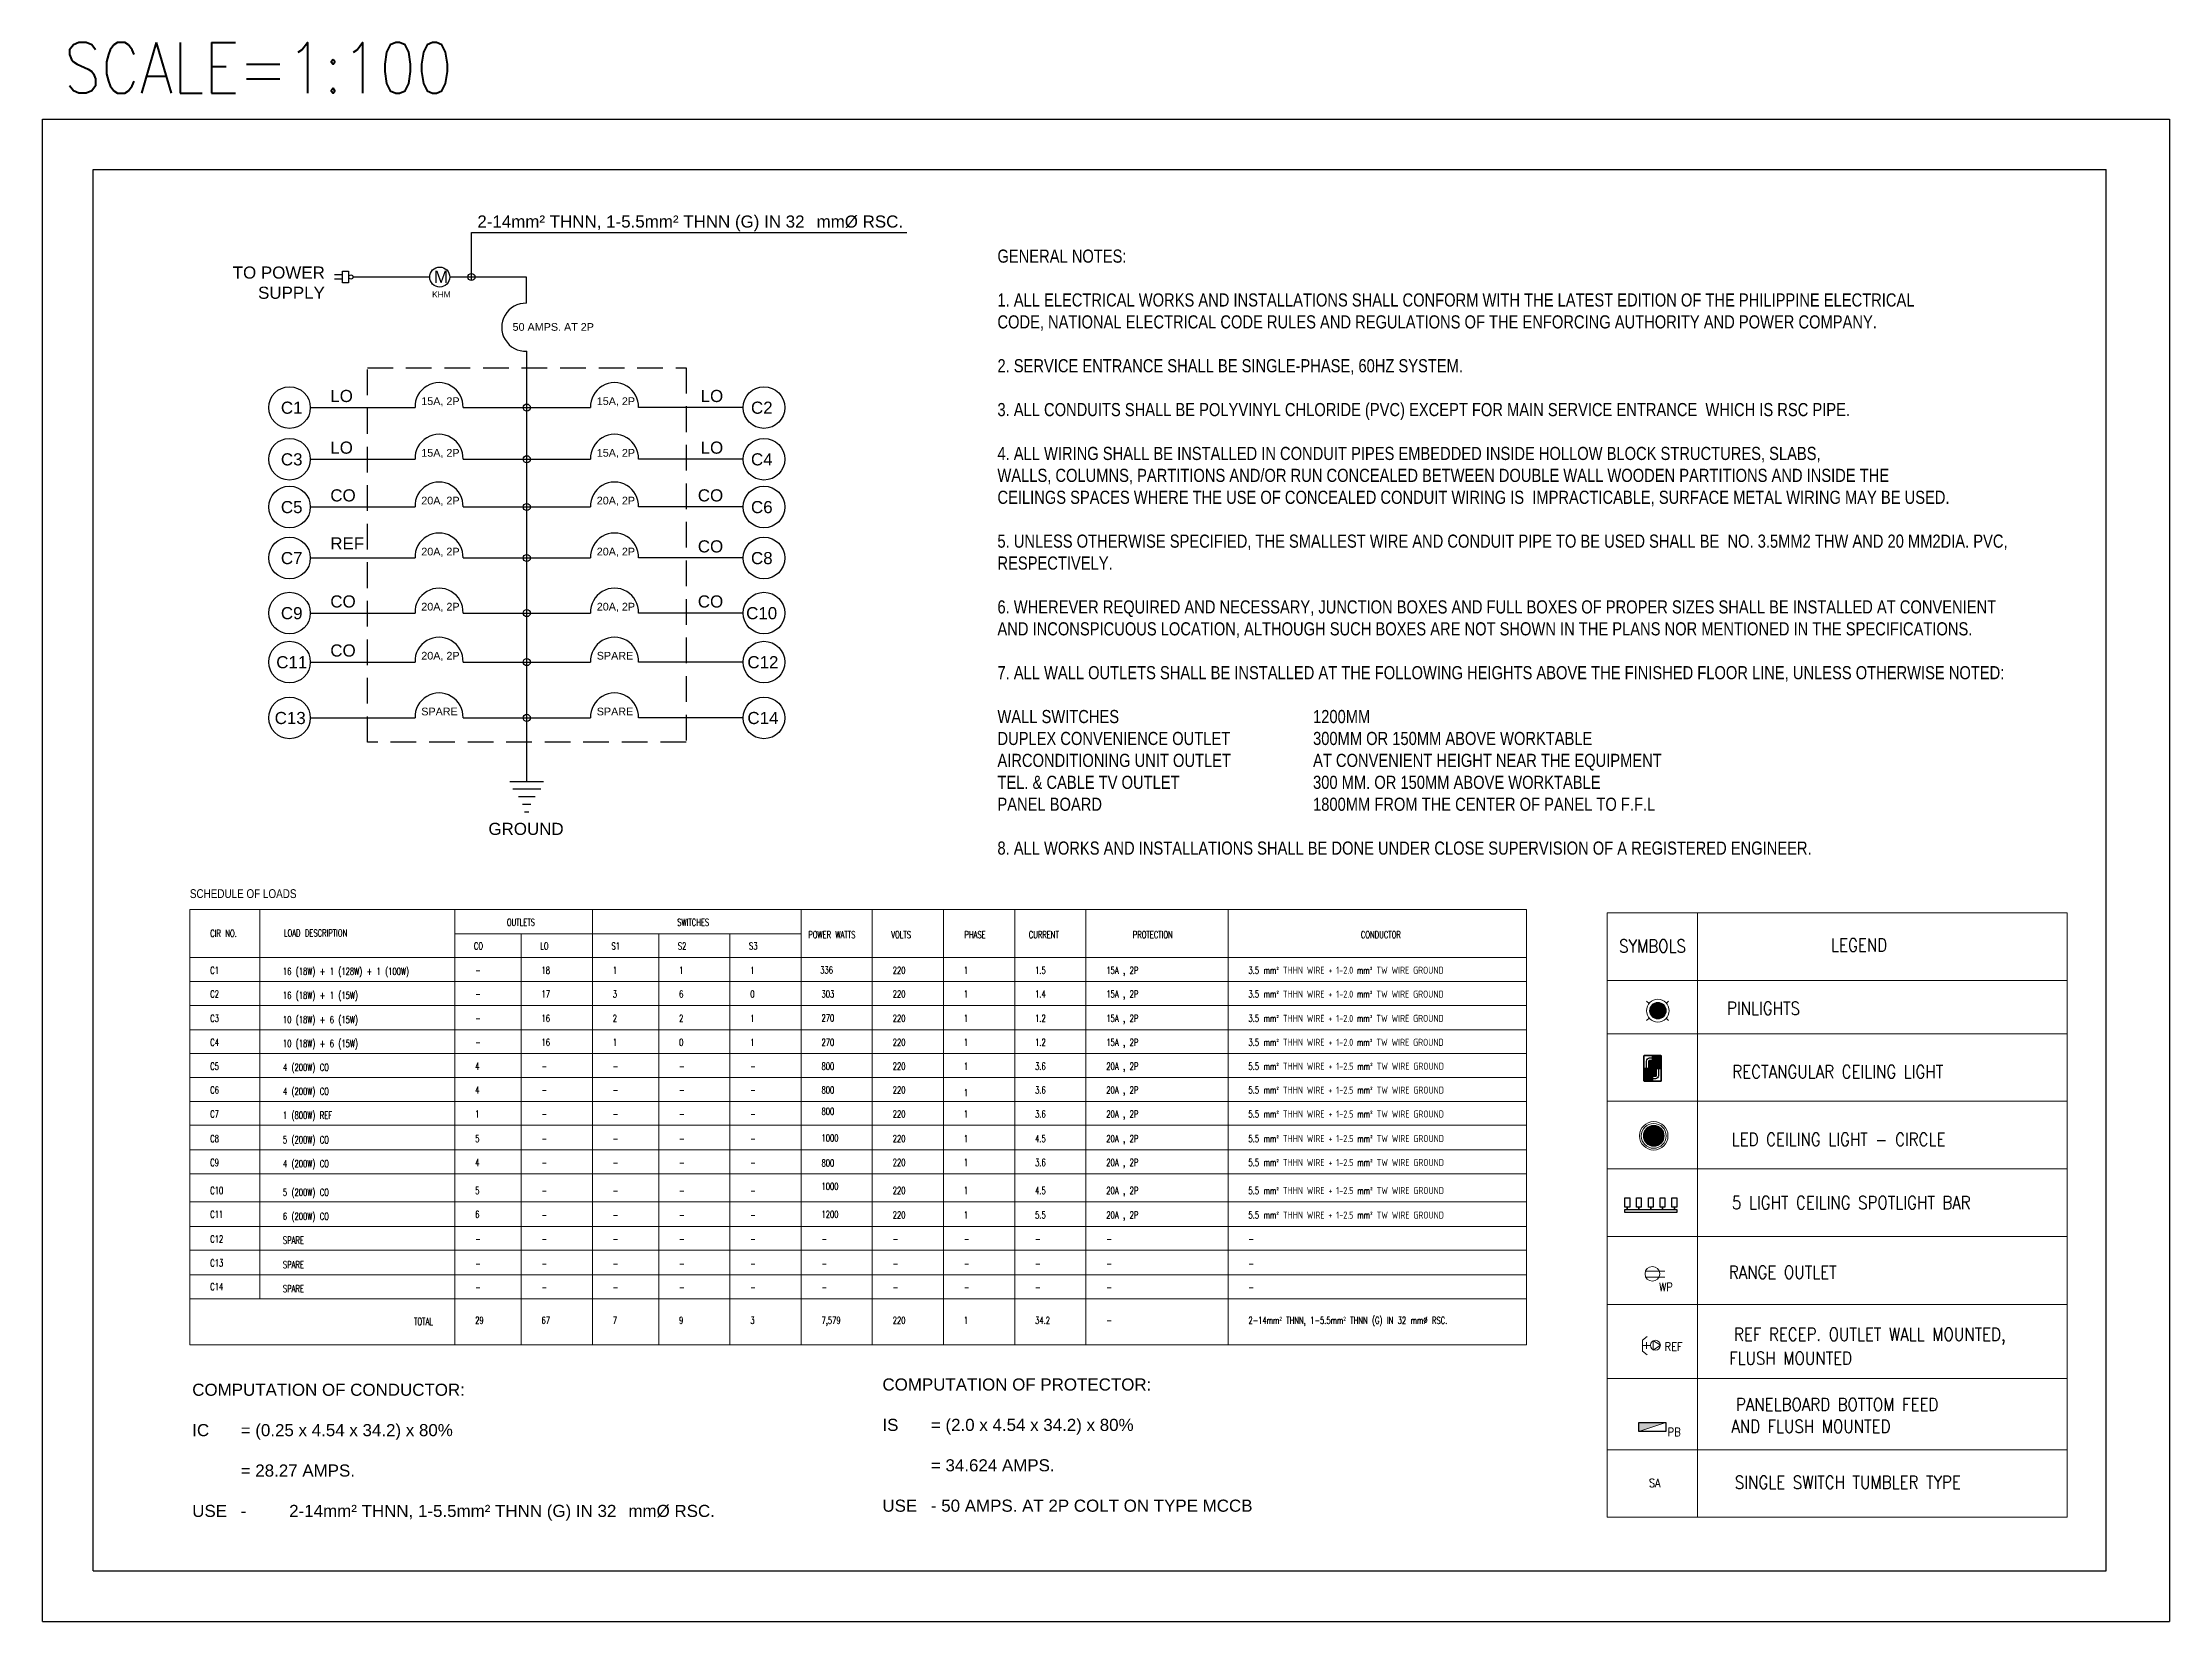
# Model space of a CAD drawing. Header units: millimetres. Extents: x -248340 to 456025, y 261499 to 1049645.
# Drawn here: x 155715 to 239815, y 435004 to 497430 of the extents above; entities that cross this region are included whole.
import ezdxf
from ezdxf.enums import TextEntityAlignment as Align

# ---------------------------------------------------------------- set-up
doc = ezdxf.new("R2010")
doc.units = ezdxf.units.MM
doc.header["$LTSCALE"] = 8
doc.header["$MEASUREMENT"] = 0
doc.linetypes.add('DASHED', pattern=[19.05, 12.7, -6.35])
doc.layers.get('0').update_dxf_attribs({"linetype": 'CONTINUOUS'})
doc.layers.add('A-ANNO-DIMS', color=211, linetype='CONTINUOUS', lineweight=9)
doc.layers.add('pt. 1', color=251, linetype='CONTINUOUS', lineweight=9)
doc.layers.add('mv', color=30, linetype='CONTINUOUS', plot=False)
doc.layers.add('TEXT', color=2, linetype='CONTINUOUS')
doc.styles.add('ARIAL', font='arial.ttf')
doc.styles.add('ROMANS', font='ROMANS', dxfattribs={"width": 0.8, "bigfont": 'BIGFONT'})
doc.styles.get("Standard").update_dxf_attribs({"font": 'txt.shx', "width": 0.7, "bigfont": 'extfont.shx'})

msp = doc.modelspace()

# ---------------------------------------------------------------- texts
at = {"color": 3, "linetype": 'DASHED', "ltscale": 1.25, "style": 'ARIAL'}
for s, insert, char_height, width, attachment_point in [('2-14mm² THNN, 1-5.5mm² THNN (G) IN 32 ^Imm%%C RSC.', (172906.751, 490593.279), 479.05399, 18228.36222, 1), ('TO POWER\\PSUPPLY', (166876.997, 488575.866), 479.054, 6780.73378, 3), ('M', (171192.936, 488407.519), 479.054, 6780.73378, 1), ('KHM', (171119.762, 487590.531), 234.9409, 3325.45311, 1), ('50 AMPS. AT 2P', (174301.32, 486338.273), 304.57832, 4311.13095, 1), ('LO', (167093.256, 483696.043), 479.054, 6780.73378, 1), ('LO', (182628.339, 483696.043), 479.054, 6780.73378, 3), ('C1', (165139.095, 483233.069), 479.054, 6780.73378, 1), ('15A, 2P', (170690.589, 483403.088), 304.5783, 4311.13095, 1), ('15A, 2P', (177629.203, 483403.088), 304.5783, 4311.13095, 1), ('C2', (184582.5, 483233.069), 479.054, 6780.73378, 3), ('C3', (165139.095, 481190.567), 479.054, 6780.73378, 1), ('LO', (167093.256, 481653.541), 479.054, 6780.73378, 1), ('15A, 2P', (170690.589, 481360.586), 304.5783, 4311.13095, 1), ('15A, 2P', (177629.203, 481360.586), 304.5783, 4311.13095, 1), ('LO', (182628.339, 481653.541), 479.054, 6780.73378, 3), ('C4', (184582.5, 481190.567), 479.054, 6780.73378, 3), ('CO', (167093.256, 479766.166), 479.054, 6780.73378, 1), ('20A, 2P', (170690.589, 479473.211), 304.5783, 4311.13095, 1), ('20A, 2P', (177629.203, 479473.211), 304.5783, 4311.13095, 1), ('CO', (182628.339, 479766.166), 479.054, 6780.73378, 3), ('C5', (165139.095, 479303.192), 479.054, 6780.73378, 1), ('C6', (184582.5, 479303.192), 479.054, 6780.73378, 3), ('REF', (167093.256, 477867.868), 479.054, 6780.73378, 1), ('CO', (182628.339, 477749.52), 479.054, 6780.73378, 3), ('C7', (165139.095, 477286.546), 479.054, 6780.73378, 1), ('20A, 2P', (170690.589, 477456.565), 304.5783, 4311.13095, 1), ('20A, 2P', (177629.203, 477456.565), 304.5783, 4311.13095, 1), ('C8', (184582.5, 477286.546), 479.054, 6780.73378, 3), ('CO', (167093.256, 475571.787), 479.054, 6780.73378, 1), ('20A, 2P', (170690.589, 475278.832), 304.5783, 4311.13095, 1), ('20A, 2P', (177629.203, 475278.832), 304.5783, 4311.13095, 1), ('CO', (182628.339, 475571.787), 479.054, 6780.73378, 3), ('C9', (165139.095, 475108.813), 479.054, 6780.73378, 1), ('C10', (184762.901, 475108.813), 479.054, 6780.73378, 3), ('CO', (167093.256, 473632.704), 479.054, 6780.73378, 1), ('C11', (164955.425, 473169.73), 479.054, 6780.73378, 1), ('20A, 2P', (170690.589, 473339.749), 304.5783, 4311.13095, 1), ('SPARE', (177629.203, 473339.749), 304.5783, 4311.13095, 1), ('C12', (184812.165, 473169.73), 479.054, 6780.73378, 3), ('C13', (164893.021, 470963.826), 479.054, 6780.73378, 1), ('SPARE', (170690.589, 471133.845), 304.5783, 4311.13095, 1), ('SPARE', (177629.203, 471133.845), 304.5783, 4311.13095, 1), ('C14', (184812.165, 470963.826), 479.054, 6780.73378, 3), ('GROUND', (176319.396, 466580.231), 479.054, 6780.73378, 3), ('COMPUTATION OF CONDUCTOR:\\P\\PIC ^I= (0.25 x 4.54 x 34.2) x 80%\\P\\P^I= 28.27 AMPS.\\P\\PUSE^I-^I2-14mm² THNN, 1-5.5mm² THNN (G) IN 32 ^Imm%%C RSC.', (161633.911, 444405.542), 479.05399, 21742.08879, 1), ('COMPUTATION OF PROTECTOR:\\P\\PIS ^I= (2.0 x 4.54 x 34.2) x 80%\\P\\P^I= 34.624 AMPS.\\P\\PUSE^I- 50 AMPS. AT 2P COLT ON TYPE MCCB', (188924.271, 444612.841), 479.05399, 21742.08879, 1)]:
    msp.add_mtext(s, dxfattribs=dict(at, insert=insert, char_height=char_height, width=width, attachment_point=attachment_point))
at = {"color": 7, "lineweight": 5, "attachment_point": 1}
for s, insert, char_height, width in [('\\A1;\\pxql;{\\fArial|b0|i0|c0|p34;\\W0.8;GENERAL NOTES:\\P\\P1. ALL ELECTRICAL WORKS AND INSTALLATIONS SHALL CONFORM WITH THE LATEST EDITION OF THE PHILIPPINE ELECTRICAL \\PCODE, NATIONAL ELECTRICAL CODE RULES AND REGULATIONS OF THE ENFORCING AUTHORITY AND POWER COMPANY.\\P\\P2. SERVICE ENTRANCE SHALL BE SINGLE-PHASE, 60HZ SYSTEM.\\P\\P3. ALL CONDUITS SHALL BE POLYVINYL CHLORIDE (PVC) EXCEPT FOR MAIN SERVICE ENTRANCE  WHICH IS RSC PIPE.\\P\\P4. ALL WIRING SHALL BE INSTALLED IN CONDUIT PIPES EMBEDDED INSIDE HOLLOW BLOCK STRUCTURES, SLABS, \\PWALLS, COLUMNS, PARTITIONS AND/OR RUN CONCEALED BETWEEN DOUBLE WALL WOODEN PARTITIONS AND INSIDE THE \\PCEILINGS SPACES WHERE THE USE OF CONCEALED CONDUIT WIRING IS  IMPRACTICABLE, SURFACE METAL WIRING MAY BE USED.\\P\\P5. UNLESS OTHERWISE SPECIFIED, THE SMALLEST WIRE AND CONDUIT PIPE TO BE USED SHALL BE  NO. 3.5MM2 THW AND 20 MM2DIA. PVC, \\PRESPECTIVELY.\\P\\P6. WHEREVER REQUIRED AND NECESSARY, JUNCTION BOXES AND FULL BOXES OF PROPER SIZES SHALL BE INSTALLED AT CONVENIENT \\PAND INCONSPICUOUS LOCATION, ALTHOUGH SUCH BOXES ARE NOT SHOWN IN THE PLANS NOR MENTIONED IN THE SPECIFICATIONS.\\P\\P7. ALL WALL OUTLETS SHALL BE INSTALLED AT THE FOLLOWING HEIGHTS ABOVE THE FINISHED FLOOR LINE, UNLESS OTHERWISE NOTED:\\P\\PWALL SWITCHES^I^I^I^I1200MM\\PDUPLEX CONVENIENCE OUTLET ^I^I300MM OR 150MM ABOVE WORKTABLE\\PAIRCONDITIONING UNIT OUTLET^I^IAT CONVENIENT HEIGHT NEAR THE EQUIPMENT\\PTEL. & CABLE TV OUTLET^I^I^I300 MM. OR 150MM ABOVE WORKTABLE\\PPANEL BOARD^I^I^I^I^I1800MM FROM THE CENTER OF PANEL TO F.F.L\\P\\P8. ALL WORKS AND INSTALLATIONS SHALL BE DONE UNDER CLOSE SUPERVISION OF A REGISTERED ENGINEER.^I^I}', (193472.11, 489246.065), 520, 42898.2431), ('\\A1;\\pxql;{\\fArial|b0|i0|c0|p34;\\W0.8;SCHEDULE OF LOADS}', (161539.657, 463955.803), 349.98403, 27568.6915), ('{\\C256;OUTLETS}', (174076.151, 462782.194), 279.98723, 4415.44535), ('{\\C256;SWITCHES}', (180812.512, 462782.194), 279.98723, 4415.44535), ('{\\C256;CIR NO.}', (162346.107, 462346.608), 279.98723, 1615.72952), ('{\\C256;LOAD DESCRIPTION}', (165259.179, 462364.419), 279.98723, 4872.43286), ('{\\C256;CO}', (172771.745, 461849.773), 279.9872, 2584.3657), ('{\\C256;LO}', (175394.945, 461849.773), 279.9872, 2584.3657), ('{\\C256;S1}', (178210.546, 461849.773), 279.9872, 2584.3657), ('{\\C256;S2}', (180833.745, 461849.773), 279.9872, 2584.3657), ('{\\C256;S3}', (183649.346, 461849.773), 279.9872, 2584.3657), ('{\\C256;POWER WATTS}', (185994.998, 462294.006), 279.98723, 4415.44535), ('{\\C256;VOLTS}', (189272.367, 462294.006), 279.98723, 4415.44535), ('{\\C256;PHASE}', (192168.546, 462294.006), 279.98723, 4415.44535), ('{\\C256;CURRENT}', (194708.96, 462294.006), 279.98723, 4415.44535), ('{\\C256;PROTECTION}', (198824.55, 462294.006), 279.98723, 4415.44535), ('{\\C256;CONDUCTOR}', (207843.268, 462294.006), 279.98723, 4415.44535), ('{\\C256;C1}', (162346.107, 460892.28), 279.9872, 1171.02889), ('{\\C256;16 (18W) + 1 (128W) + 1 (100W)}', (165218.874, 460844.447), 279.98723, 8041.37712), ('{\\C256;18}', (175445.795, 460892.28), 279.9872, 1171.02889), ('{\\C256;1}', (178261.396, 460892.28), 279.9872, 1171.02889), ('{\\C256;1}', (180884.595, 460892.28), 279.9872, 1171.02889), ('{\\C256;1}', (183700.196, 460892.28), 279.9872, 1171.02889), ('{\\C256;336}', (186464.947, 460904.816), 279.98723, 2584.3657), ('{\\C256;220}', (189331.398, 460892.28), 279.98723, 1171.02889), ('{\\C256;1}', (192147, 460892.28), 279.9872, 1171.02889), ('{\\C256;1.5}', (194962.601, 460892.28), 279.98723, 1171.02889), ('{\\C256;15A , 2P}', (197778.202, 460892.28), 279.98723, 2813.03721), ('{\\C256;3.5 mm\\fISOCPEUR|b0|i0|c0|p34;² THHN WIRE + 1-2.0 \\Ftxt,extfont|c128;mm\\fISOCPEUR|b0|i0|c0|p34;² TW WIRE GROUND}', (203397.187, 460892.28), 279.987227, 9545.08191), ('{\\C256;-}', (172822.596, 460892.28), 279.9872, 1171.02889), ('{\\C256;C2}', (162346.107, 459947.323), 279.9872, 1036.81431), ('{\\C256;16 (18W) + 1 (15W)}', (165218.874, 459899.49), 279.98723, 8041.37712), ('{\\C256;-}', (172822.596, 459947.323), 279.9872, 1036.81431), ('{\\C256;17}', (175445.795, 459947.323), 279.9872, 1036.81431), ('{\\C256;3}', (178261.396, 459947.323), 279.9872, 1036.81431), ('{\\C256;6}', (180884.595, 459947.323), 279.9872, 1036.81431), ('{\\C256;0}', (183700.196, 459947.323), 279.9872, 1036.81431), ('{\\C256;303}', (186515.797, 459947.323), 279.98723, 1171.02889), ('{\\C256;220}', (189331.398, 459947.323), 279.98723, 1171.02889), ('{\\C256;1}', (192147, 459947.323), 279.9872, 1171.02889), ('{\\C256;1.4}', (194962.601, 459947.323), 279.98723, 1036.81431), ('{\\C256;15A , 2P}', (197778.202, 459947.323), 279.98723, 2813.03721), ('{\\C256;3.5 mm\\fISOCPEUR|b0|i0|c0|p34;² THHN WIRE + 1-2.0 \\Ftxt,extfont|c128;mm\\fISOCPEUR|b0|i0|c0|p34;² TW WIRE GROUND}', (203397.187, 459947.323), 279.987227, 9545.08191), ('{\\C256;C3}', (162346.107, 458987.588), 279.9872, 1450.67334), ('{\\C256;10 (18W) + 6 (15W)}', (165218.874, 458939.754), 279.98723, 8041.37712), ('{\\C256;-}', (172822.596, 458987.588), 279.9872, 1036.81431), ('{\\C256;16}', (175445.795, 458987.588), 279.9872, 1036.81431), ('{\\C256;2}', (178261.396, 458987.588), 279.9872, 1036.81431), ('{\\C256;2}', (180884.595, 458987.588), 279.9872, 1036.81431), ('{\\C256;1}', (183700.196, 458987.588), 279.9872, 1036.81431), ('{\\C256;270}', (186515.797, 459002.366), 279.98723, 1036.81431), ('{\\C256;220}', (189331.398, 458987.588), 279.98723, 1171.02889), ('{\\C256;1}', (192147, 458987.588), 279.9872, 1171.02889), ('{\\C256;1.2}', (194962.601, 458987.588), 279.98723, 1036.81431), ('{\\C256;15A , 2P}', (197778.202, 458987.588), 279.98723, 2813.03721), ('{\\C256;3.5 mm\\fISOCPEUR|b0|i0|c0|p34;² THHN WIRE + 1-2.0 \\Ftxt,extfont|c128;mm\\fISOCPEUR|b0|i0|c0|p34;² TW WIRE GROUND}', (203397.187, 458987.588), 279.987227, 9545.08191), ('{\\C256;C4}', (162346.107, 458042.631), 279.9872, 1247.71753), ('{\\C256;10 (18W) + 6 (15W)}', (165218.874, 457994.797), 279.98723, 8041.37712), ('{\\C256;-}', (172822.596, 458042.631), 279.9872, 1036.81431), ('{\\C256;16}', (175445.795, 458042.631), 279.9872, 1036.81431), ('{\\C256;1}', (178261.396, 458042.631), 279.9872, 1036.81431), ('{\\C256;0}', (180884.595, 458042.631), 279.9872, 1036.81431), ('{\\C256;1}', (183700.196, 458042.631), 279.9872, 1036.81431), ('{\\C256;270}', (186515.797, 458042.631), 279.98723, 1036.81431), ('{\\C256;220}', (189331.398, 458042.631), 279.98723, 1171.02889), ('{\\C256;1}', (192147, 458042.631), 279.9872, 1171.02889), ('{\\C256;1.2}', (194962.601, 458042.631), 279.98723, 1036.81431), ('{\\C256;15A , 2P}', (197778.202, 458042.631), 279.98723, 2813.03721), ('{\\C256;3.5 mm\\fISOCPEUR|b0|i0|c0|p34;² THHN WIRE + 1-2.0 \\Ftxt,extfont|c128;mm\\fISOCPEUR|b0|i0|c0|p34;² TW WIRE GROUND}', (203397.187, 458042.631), 279.987227, 9545.08191), ('{\\C256;C5}', (162346.107, 457097.674), 279.9872, 1171.02889), ('{\\C256;4 (200W) CO}', (165218.874, 457049.841), 279.98723, 8041.37712), ('{\\C256;4}', (172822.596, 457097.674), 279.9872, 1171.02889), ('{\\C256;-}', (175445.795, 457097.674), 279.9872, 1036.81431), ('{\\C256;-}', (178261.396, 457097.674), 279.9872, 1036.81431), ('{\\C256;-}', (180884.595, 457097.674), 279.9872, 1036.81431), ('{\\C256;-}', (183700.196, 457097.674), 279.9872, 1036.81431), ('{\\C256;800}', (186515.797, 457097.674), 279.98723, 1036.81431), ('{\\C256;220}', (189331.398, 457097.674), 279.98723, 1171.02889), ('{\\C256;1}', (192147, 457097.674), 279.9872, 1171.02889), ('{\\C256;3.6}', (194962.601, 457097.674), 279.98723, 1036.81431), ('{\\C256;20A , 2P}', (197778.202, 457097.674), 279.98723, 2813.03721), ('{\\C256;5.5 mm\\fISOCPEUR|b0|i0|c0|p34;² THHN WIRE + 1-2.5 \\Ftxt,extfont|c128;mm\\fISOCPEUR|b0|i0|c0|p34;² TW WIRE GROUND}', (203397.187, 457097.674), 279.987227, 9545.08191), ('{\\C256;C6}', (162346.107, 456152.717), 279.9872, 1036.81431), ('{\\C256;4 (200W) CO}', (165218.874, 456104.884), 279.98723, 8041.37712), ('{\\C256;4}', (172822.596, 456152.717), 279.9872, 1036.81431), ('{\\C256;-}', (175445.795, 456152.717), 279.9872, 1036.81431), ('{\\C256;-}', (178261.396, 456152.717), 279.9872, 1036.81431), ('{\\C256;-}', (180884.595, 456152.717), 279.9872, 1036.81431), ('{\\C256;-}', (183700.196, 456152.717), 279.9872, 1036.81431), ('{\\C256;800}', (186515.797, 456152.717), 279.98723, 1036.81431), ('{\\C256;220}', (189331.398, 456152.717), 279.98723, 1171.02889), ('{\\C256;1}', (192147, 456046.404), 279.9872, 1171.02889), ('{\\C256;3.6}', (194962.601, 456152.717), 279.98723, 1036.81431), ('{\\C256;20A , 2P}', (197778.202, 456152.717), 279.98723, 2813.03721), ('{\\C256;5.5 mm\\fISOCPEUR|b0|i0|c0|p34;² THHN WIRE + 1-2.5 \\Ftxt,extfont|c128;mm\\fISOCPEUR|b0|i0|c0|p34;² TW WIRE GROUND}', (203397.187, 456152.717), 279.987227, 9545.08191), ('{\\C256;C7}', (162346.107, 455207.76), 279.9872, 1171.02889), ('{\\C256;1 (800W) REF}', (165218.874, 455159.927), 279.98723, 8041.37712), ('{\\C256;1}', (172822.596, 455207.76), 279.9872, 1171.02889), ('{\\C256;-}', (175445.795, 455207.76), 279.9872, 1036.81431), ('{\\C256;-}', (178261.396, 455207.76), 279.9872, 1036.81431), ('{\\C256;-}', (180884.595, 455207.76), 279.9872, 1036.81431), ('{\\C256;-}', (183700.196, 455207.76), 279.9872, 1036.81431), ('{\\C256;800}', (186515.797, 455314.073), 279.98723, 1036.81431), ('{\\C256;220}', (189331.398, 455207.76), 279.98723, 1171.02889), ('{\\C256;1}', (192147, 455207.76), 279.9872, 1171.02889), ('{\\C256;3.6}', (194962.601, 455207.76), 279.98723, 1036.81431), ('{\\C256;20A , 2P}', (197778.202, 455207.76), 279.98723, 2813.03721), ('{\\C256;5.5 mm\\fISOCPEUR|b0|i0|c0|p34;² THHN WIRE + 1-2.5 \\Ftxt,extfont|c128;mm\\fISOCPEUR|b0|i0|c0|p34;² TW WIRE GROUND}', (203397.187, 455207.76), 279.987227, 9545.08191), ('{\\C256;C8}', (162346.107, 454237.087), 279.9872, 1171.02889), ('{\\C256;5 (200W) CO}', (165218.874, 454187.334), 279.98723, 8041.37712), ('{\\C256;5}', (172822.596, 454237.087), 279.9872, 1171.02889), ('{\\C256;1000}', (186515.797, 454262.803), 279.98723, 1036.81431), ('{\\C256;220}', (189331.398, 454237.087), 279.98723, 1171.02889), ('{\\C256;1}', (192147, 454237.087), 279.9872, 1171.02889), ('{\\C256;4.5}', (194962.601, 454237.087), 279.98723, 1036.81431), ('{\\C256;20A , 2P}', (197778.202, 454237.087), 279.98723, 2813.03721), ('{\\C256;5.5 mm\\fISOCPEUR|b0|i0|c0|p34;² THHN WIRE + 1-2.5 \\Ftxt,extfont|c128;mm\\fISOCPEUR|b0|i0|c0|p34;² TW WIRE GROUND}', (203397.187, 454237.087), 279.987227, 9545.08191), ('{\\C256;-}', (175445.795, 454237.087), 279.9872, 1036.81431), ('{\\C256;-}', (178261.396, 454237.087), 279.9872, 1036.81431), ('{\\C256;-}', (180884.595, 454237.087), 279.9872, 1036.81431), ('{\\C256;-}', (183700.196, 454237.087), 279.9872, 1036.81431), ('{\\C256;C9}', (162346.107, 453290.21), 279.9872, 1247.71753), ('{\\C256;4 (200W) CO}', (165218.874, 453242.377), 279.98723, 8041.37712), ('{\\C256;4}', (172822.596, 453290.21), 279.9872, 1247.71753), ('{\\C256;-}', (175445.795, 453290.21), 279.9872, 1036.81431), ('{\\C256;-}', (178261.396, 453290.21), 279.9872, 1036.81431), ('{\\C256;-}', (180884.595, 453290.21), 279.9872, 1036.81431), ('{\\C256;-}', (183700.196, 453290.21), 279.9872, 1036.81431), ('{\\C256;800}', (186515.797, 453268.335), 279.98723, 1036.81431), ('{\\C256;220}', (189331.398, 453290.21), 279.98723, 1171.02889), ('{\\C256;1}', (192147, 453290.21), 279.9872, 1171.02889), ('{\\C256;3.6}', (194962.601, 453290.21), 279.98723, 1036.81431), ('{\\C256;20A , 2P}', (197778.202, 453290.21), 279.98723, 2813.03721), ('{\\C256;5.5 mm\\fISOCPEUR|b0|i0|c0|p34;² THHN WIRE + 1-2.5 \\Ftxt,extfont|c128;mm\\fISOCPEUR|b0|i0|c0|p34;² TW WIRE GROUND}', (203397.187, 453290.21), 279.987227, 9545.08191), ('{\\C256;C10}', (162346.107, 452182.139), 279.98723, 1036.81431), ('{\\C256;5 (200W) CO}', (165218.874, 452108.59), 279.98723, 8041.37712), ('{\\C256;5}', (172822.596, 452182.139), 279.9872, 1036.81431), ('{\\C256;-}', (175445.795, 452182.139), 279.9872, 1036.81431), ('{\\C256;-}', (178261.396, 452182.139), 279.9872, 1036.81431), ('{\\C256;-}', (180884.595, 452182.139), 279.9872, 1036.81431), ('{\\C256;-}', (183700.196, 452182.139), 279.9872, 1036.81431), ('{\\C256;1000}', (186515.797, 452345.253), 279.98723, 1036.81431), ('{\\C256;220}', (189331.398, 452182.139), 279.98723, 1171.02889), ('{\\C256;1}', (192147, 452182.139), 279.9872, 1171.02889), ('{\\C256;4.5}', (194962.601, 452182.139), 279.98723, 1036.81431), ('{\\C256;20A , 2P}', (197778.202, 452182.139), 279.98723, 2813.03721), ('{\\C256;5.5 mm\\fISOCPEUR|b0|i0|c0|p34;² THHN WIRE + 1-2.5 \\Ftxt,extfont|c128;mm\\fISOCPEUR|b0|i0|c0|p34;² TW WIRE GROUND}', (203397.187, 452182.139), 279.987227, 9545.08191), ('{\\C256;C11}', (162346.107, 451237.182), 279.98723, 1171.02889), ('{\\C256;6 (200W) CO}', (165218.874, 451163.633), 279.98723, 8041.37712), ('{\\C256;6}', (172822.596, 451237.182), 279.9872, 1171.02889), ('{\\C256;-}', (175445.795, 451211.466), 279.9872, 1036.81431), ('{\\C256;-}', (178261.396, 451211.466), 279.9872, 1036.81431), ('{\\C256;-}', (180884.595, 451211.466), 279.9872, 1036.81431), ('{\\C256;-}', (183700.196, 451211.466), 279.9872, 1036.81431), ('{\\C256;1200}', (186515.797, 451237.182), 279.98723, 1036.81431), ('{\\C256;220}', (189331.398, 451211.466), 279.98723, 1171.02889), ('{\\C256;1}', (192147, 451211.466), 279.9872, 1171.02889), ('{\\C256;5.5}', (194962.601, 451211.466), 279.98723, 1036.81431), ('{\\C256;20A , 2P}', (197778.202, 451211.466), 279.98723, 2813.03721), ('{\\C256;5.5 mm\\fISOCPEUR|b0|i0|c0|p34;² THHN WIRE + 1-2.5 \\Ftxt,extfont|c128;mm\\fISOCPEUR|b0|i0|c0|p34;² TW WIRE GROUND}', (203397.187, 451211.466), 279.987227, 9545.08191), ('{\\C256;C12}', (162346.107, 450266.509), 279.98723, 1171.02889), ('{\\C256;SPARE}', (165218.874, 450218.676), 279.98723, 8041.37712), ('{\\C256;-}', (172822.596, 450266.509), 279.9872, 1171.02889), ('{\\C256;-}', (175445.795, 450266.509), 279.9872, 1171.02889), ('{\\C256;-}', (178261.396, 450266.509), 279.9872, 1171.02889), ('{\\C256;-}', (180884.595, 450266.509), 279.9872, 1171.02889), ('{\\C256;-}', (183700.196, 450266.509), 279.9872, 1171.02889), ('{\\C256;-}', (186515.797, 450266.509), 279.9872, 1171.02889), ('{\\C256;-}', (189331.398, 450266.509), 279.9872, 1171.02889), ('{\\C256;-}', (192147, 450266.509), 279.9872, 1171.02889), ('{\\C256;-}', (194962.601, 450266.509), 279.9872, 1171.02889), ('{\\C256;-}', (197778.202, 450266.509), 279.9872, 1171.02889), ('{\\C256;-}', (203397.187, 450266.509), 279.9872, 1171.02889), ('{\\C256;C13}', (162346.107, 449321.552), 279.98723, 1036.81431), ('{\\C256;SPARE}', (165218.874, 449248.003), 279.98723, 8041.37712), ('{\\C256;-}', (172822.596, 449295.836), 279.9872, 1171.02889), ('{\\C256;-}', (175445.795, 449295.836), 279.9872, 1171.02889), ('{\\C256;-}', (178261.396, 449295.836), 279.9872, 1171.02889), ('{\\C256;-}', (180884.595, 449295.836), 279.9872, 1171.02889), ('{\\C256;-}', (183700.196, 449295.836), 279.9872, 1171.02889), ('{\\C256;-}', (186515.797, 449295.836), 279.9872, 1171.02889), ('{\\C256;-}', (189331.398, 449295.836), 279.9872, 1171.02889), ('{\\C256;-}', (192147, 449295.836), 279.9872, 1171.02889), ('{\\C256;-}', (194962.601, 449295.836), 279.9872, 1171.02889), ('{\\C256;-}', (197778.202, 449295.836), 279.9872, 1171.02889), ('{\\C256;-}', (203397.187, 449295.836), 279.9872, 1171.02889), ('{\\C256;C14}', (162346.107, 448376.595), 279.98723, 1171.02889), ('{\\C256;SPARE}', (165218.874, 448303.046), 279.98723, 8041.37712), ('{\\C256;-}', (172822.596, 448350.879), 279.9872, 1171.02889), ('{\\C256;-}', (175445.795, 448350.879), 279.9872, 1171.02889), ('{\\C256;-}', (178261.396, 448350.879), 279.9872, 1171.02889), ('{\\C256;-}', (180884.595, 448350.879), 279.9872, 1171.02889), ('{\\C256;-}', (183700.196, 448350.879), 279.9872, 1171.02889), ('{\\C256;-}', (186515.797, 448350.879), 279.9872, 1171.02889), ('{\\C256;-}', (189331.398, 448350.879), 279.9872, 1171.02889), ('{\\C256;-}', (192147, 448350.879), 279.9872, 1171.02889), ('{\\C256;-}', (194962.601, 448350.879), 279.9872, 1171.02889), ('{\\C256;-}', (197778.202, 448350.879), 279.9872, 1171.02889), ('{\\C256;-}', (203397.187, 448350.879), 279.9872, 1171.02889), ('{\\C256;TOTAL}', (170402.91, 447004.747), 279.98723, 8041.37712), ('{\\C256;29}', (172822.596, 447052.58), 279.9872, 1171.02889), ('{\\C256;67}', (175445.795, 447052.58), 279.9872, 1171.02889), ('{\\C256;7}', (178261.396, 447052.58), 279.9872, 1171.02889), ('{\\C256;9}', (180884.595, 447052.58), 279.9872, 1171.02889), ('{\\C256;3}', (183700.196, 447052.58), 279.9872, 1171.02889), ('{\\C256;7,579}', (186515.797, 447052.58), 279.98723, 1171.02889), ('{\\C256;220}', (189331.398, 447052.58), 279.98723, 1171.02889), ('{\\C256;1}', (192147, 447052.58), 279.9872, 1171.02889), ('{\\C256;34.2}', (194962.601, 447052.58), 279.98723, 1171.02889), ('{\\C256;-}', (197778.202, 447052.58), 279.9872, 1171.02889)]:
    msp.add_mtext(s, dxfattribs=dict(at, insert=insert, char_height=char_height, width=width))
at = {"lineweight": 5, "insert": (203397.187, 447052.58), "char_height": 279.98723, "width": 9970.42788, "attachment_point": 1}
msp.add_mtext('2-14mm{\\fArial|b0|i0|c0|p34;²} THNN, 1-5.5mm{\\fArial|b0|i0|c0|p34;²} THNN (G) IN 32 mm%%C RSC.', dxfattribs=at)
at = {"layer": 'A-ANNO-DIMS', "color": 7, "ltscale": 1.25, "style": 'ROMANS', "width": 0.85}
for s, height, p in [('SYMBOLS', 510.8398, (219373.212, 461708.817)), ('LEGEND', 510.8398, (227541.653, 461746.354)), ('PINLIGHTS', 510.8398, (223764.24, 459250.122)), ('RECTANGULAR CEILING LIGHT', 510.83981, (226702.393, 456738.257)), ('LED CEILING LIGHT - CIRCLE', 510.83981, (226730.996, 454061.606)), (' 5 LIGHT CEILING SPOTLIGHT BAR ', 510.83981, (227232.976, 451566.501)), ('WP', 331.4579, (219904.554, 448232.255)), ('RANGE OUTLET', 510.83981, (224523.148, 448810.271)), ('REF RECEP. OUTLET WALL MOUNTED,', 510.83981, (227967.911, 446278.336)), ('REF', 331.4579, (220208.595, 445871.734)), ('FLUSH MOUNTED', 510.83981, (224832.037, 445413.049)), ('PANELBOARD BOTTOM FEED', 510.83981, (226673.259, 443583.374)), ('PB', 331.4579, (220231.027, 442497.37)), ('AND FLUSH MOUNTED', 510.83981, (225636.117, 442718.087)), ('SINGLE SWITCH TUMBLER TYPE', 510.83981, (227096.244, 440505.751)), ('SA', 331.4579, (219460.23, 440479.264))]:
    msp.add_text(s, height=height, dxfattribs=at).set_placement(p, align=Align.MIDDLE)
at = {"layer": 'TEXT', "linetype": 'Continuous', "style": 'ROMANS', "width": 0.85}
msp.add_text('SCALE=1:100', height=2000, dxfattribs=at).set_placement((164255.003, 496430.253), align=Align.MIDDLE)

# ---------------------------------------------------------------- blocks, each defined once
blk = doc.blocks.new('fsfsaf')
at = {"ltscale": 1.25, "true_color": 0xf8f6b0}
h = blk.add_hatch(color=51, dxfattribs=at)
h.dxf.hatch_style = 1
h.paths.add_polyline_path([(208377, -162936), (208377, -162855), (208326, -162855), (208326, -162992, 0.414214), (208330, -162996), (208417, -162996), (208417, -162945), (208385, -162945, -0.414214)])
h.paths.add_polyline_path([(208377, -162936, 0.414214), (208385, -162945), (208449, -162945, 0.414214), (208457, -162936), (208457, -162774, 0.414214), (208449, -162765), (208385, -162765, 0.414214), (208377, -162774)])
h.paths.add_polyline_path([(208457, -162774), (208457, -162855), (208508, -162855), (208508, -162719, 0.414214), (208504, -162714), (208417, -162714), (208417, -162765), (208449, -162765, -0.414214)])
at = {"color": 5, "ltscale": 1.25}
for p, q in [((208417, -162765), (208417, -162714)), ((208377, -162855), (208326, -162855)), ((208417, -162945), (208417, -162996)), ((208457, -162855), (208508, -162855))]:
    blk.add_line(p, q, dxfattribs=at)
for points in [[(208330, -162710), (208504, -162710, -0.414214), (208512, -162719), (208512, -162992, -0.414214), (208504, -163000), (208330, -163000, -0.414214), (208322, -162992), (208322, -162719, -0.414214)], [(208330, -162714), (208504, -162714, -0.414214), (208508, -162719), (208508, -162992, -0.414214), (208504, -162996), (208330, -162996, -0.414214), (208326, -162992), (208326, -162719, -0.414214)], [(208385, -162765), (208449, -162765, -0.414214), (208457, -162774), (208457, -162936, -0.414214), (208449, -162945), (208385, -162945, -0.414214), (208377, -162936), (208377, -162774, -0.414214)]]:
    blk.add_lwpolyline(points, format="xyb", close=True, dxfattribs=at)
for points in [[(208351, -162855), (208351, -162774, -0.414214), (208385, -162740), (208417, -162740)], [(208482, -162855), (208482, -162936, -0.414214), (208449, -162970), (208417, -162970)]]:
    blk.add_lwpolyline(points, format="xyb", dxfattribs=at)

# ---------------------------------------------------------------- hatches: boundary and pattern name
at = {"ltscale": 1.25, "true_color": 0xf8f6b0}
h = msp.add_hatch(color=51, dxfattribs=at)
h.dxf.hatch_style = 1
h.paths.add_polyline_path([(219834.173, 454203.867, 1), (219012.444, 454203.867, 1)])
at = {"layer": 'A-ANNO-DIMS', "ltscale": 1.25}
h = msp.add_hatch(color=7, dxfattribs=at)
h.dxf.hatch_style = 1
h.paths.add_polyline_path([(219914.165, 459153.082, 1), (219258.197, 459153.082, 1)])
h = msp.add_hatch(color=7, dxfattribs=at)
h.dxf.hatch_style = 1
h.paths.add_polyline_path([(218832.252, 442872.125), (218832.252, 442517.752), (219895.372, 442872.125)])

# ---------------------------------------------------------------- linework, layer by layer
at = {"color": 1, "ltscale": 1.25}
for p, q in [((172671.993, 488018.223), (172671.993, 489923.748)), ((172671.993, 489923.748), (189890.095, 489923.748)), ((167569.051, 488246.896), (167264.705, 488246.896)), ((167569.051, 488071.099), (167264.705, 488071.099))]:
    msp.add_line(p, q, dxfattribs=at)
at = {"color": 2, "ltscale": 1.25}
for p, q in [((171023.114, 488158.997), (167988.839, 488158.997)), ((174849.533, 488158.997), (171815.258, 488158.997)), ((174849.533, 487121.672), (174849.533, 488158.997)), ((174860.798, 468217.302), (174860.798, 485224.837)), ((166302.735, 482997.979), (170443.057, 482997.979)), ((172339.925, 482997.979), (177381.671, 482997.979)), ((183418.861, 482997.979), (179278.539, 482997.979)), ((166302.735, 480955.478), (170443.057, 480955.478)), ((172339.925, 480955.478), (177381.671, 480955.478)), ((183418.861, 480955.478), (179278.539, 480955.478)), ((166302.735, 479068.102), (170443.057, 479068.102)), ((172339.925, 479068.102), (177381.671, 479068.102)), ((183418.861, 479068.102), (179278.539, 479068.102)), ((166302.735, 477051.456), (170443.057, 477051.456)), ((172339.925, 477051.456), (177381.671, 477051.456)), ((183418.861, 477051.456), (179278.539, 477051.456)), ((166302.735, 474873.723), (170443.057, 474873.723)), ((172339.925, 474873.723), (177381.671, 474873.723)), ((183418.861, 474873.723), (179278.539, 474873.723)), ((166302.735, 472934.64), (170443.057, 472934.64)), ((172339.925, 472934.64), (177381.671, 472934.64)), ((183418.861, 472934.64), (179278.539, 472934.64)), ((166302.735, 470728.736), (170443.057, 470728.736)), ((172339.925, 470728.736), (177381.671, 470728.736)), ((183418.861, 470728.736), (179278.539, 470728.736))]:
    msp.add_line(p, q, dxfattribs=at)
at = {"color": 3, "ltscale": 1.25}
for p, q in [((174196.16, 468217.302), (175525.435, 468217.302)), ((174306.349, 467917.302), (175415.246, 467917.302)), ((174528.479, 467617.302), (175193.117, 467617.302)), ((174694.638, 467317.302), (175026.957, 467317.302)), ((174777.718, 467017.302), (174943.877, 467017.302))]:
    msp.add_line(p, q, dxfattribs=at)
at = {"color": 1, "ltscale": 1.25}
msp.add_lwpolyline([(167569.051, 488385.363), (167814.291, 488385.363), (167814.291, 487932.632), (167569.051, 487932.632)], close=True, dxfattribs=at)
at = {"color": 5, "linetype": 'DASHED', "ltscale": 10}
msp.add_lwpolyline([(168560.887, 484571.742), (181160.709, 484571.742), (181160.709, 469767.866), (168560.887, 469767.866)], close=True, dxfattribs=at)
at = {"color": 5, "lineweight": 30}
for points in [[(218279.511, 451753.642), (218471.043, 451753.642), (218471.043, 451382.97), (218279.511, 451382.97)], [(218738.723, 451753.642), (218930.256, 451753.642), (218930.256, 451382.97), (218738.723, 451382.97)], [(219213.503, 451753.642), (219405.036, 451753.642), (219405.036, 451382.97), (219213.503, 451382.97)], [(219672.715, 451753.642), (219864.247, 451753.642), (219864.247, 451382.97), (219672.715, 451382.97)], [(220139.711, 451753.642), (220331.244, 451753.642), (220331.244, 451382.97), (220139.711, 451382.97)]]:
    msp.add_lwpolyline(points, close=True, dxfattribs=at)
at = {"color": 2, "lineweight": -2, "ltscale": 1.25}
msp.add_lwpolyline([(218276.106, 451292.566), (220339.872, 451292.566), (220339.872, 451176.096), (218276.106, 451176.096)], close=True, dxfattribs=at)
at = {"color": 1, "lineweight": -2, "ltscale": 1.25}
for points in [[(218377.755, 451382.97), (218377.755, 451382.97), (218377.755, 451292.566), (218377.755, 451292.566)], [(218836.968, 451382.97), (218836.968, 451382.97), (218836.968, 451292.566), (218836.968, 451292.566)], [(219311.747, 451382.97), (219311.747, 451382.97), (219311.747, 451292.566), (219311.747, 451292.566)], [(219770.959, 451382.97), (219770.959, 451382.97), (219770.959, 451292.566), (219770.959, 451292.566)], [(220237.956, 451382.97), (220237.956, 451382.97), (220237.956, 451292.566), (220237.956, 451292.566)]]:
    msp.add_lwpolyline(points, close=True, dxfattribs=at)
at = {"color": 1, "ltscale": 1.25}
for centre, radius in [((167905.891, 488158.997), 82.948), ((171419.186, 488158.997), 396.072), ((172671.993, 488158.997), 140.775), ((165480.074, 482997.979), 822.661), ((184241.522, 482997.979), 822.661), ((174860.798, 482997.979), 140.775), ((165480.074, 480955.478), 822.661), ((174860.798, 480955.478), 140.775), ((184241.522, 480955.478), 822.661), ((165480.074, 479068.102), 822.661), ((184241.522, 479068.102), 822.661), ((174860.798, 479068.102), 140.775), ((165480.074, 477051.456), 822.661), ((184241.522, 477051.456), 822.661), ((174860.798, 477051.456), 140.775), ((165480.074, 474873.723), 822.661), ((184241.522, 474873.723), 822.661), ((174860.798, 474873.723), 140.775), ((165480.074, 472934.64), 822.661), ((184241.522, 472934.64), 822.661), ((174860.798, 472934.64), 140.775), ((165480.074, 470728.736), 822.661), ((184241.522, 470728.736), 822.661), ((174860.798, 470728.736), 140.775)]:
    msp.add_circle(centre, radius, dxfattribs=at)
at = {"color": 2, "ltscale": 1.25}
for centre, start, end in [((174819.39, 486173.042), 88.18002009, 272.50049091), ((171391.491, 483033.755), 357.83976459, 182.16023541), ((178330.105, 483033.755), 357.83976459, 182.16023541), ((171391.491, 480991.254), 357.83976459, 182.16023541), ((178330.105, 480991.254), 357.83976459, 182.16023541), ((171391.491, 479103.878), 357.83976459, 182.16023541), ((178330.105, 479103.878), 357.83976459, 182.16023541), ((171391.491, 477087.232), 357.83976459, 182.16023541), ((178330.105, 477087.232), 357.83976459, 182.16023541), ((171391.491, 474909.499), 357.83976459, 182.16023541), ((178330.105, 474909.499), 357.83976459, 182.16023541), ((171391.491, 472970.416), 357.83976459, 182.16023541), ((178330.105, 472970.416), 357.83976459, 182.16023541), ((171391.491, 470764.512), 357.83976459, 182.16023541), ((178330.105, 470764.512), 357.83976459, 182.16023541)]:
    msp.add_arc(centre, 949.109, start, end, dxfattribs=at)
at = {"layer": 'A-ANNO-DIMS', "color": 0, "ltscale": 1.25}
for p, q in [((217580.635, 463020.846), (235766.779, 463020.846)), ((217580.635, 439124.814), (217580.635, 463020.846)), ((221146.989, 439124.814), (221146.989, 463020.846)), ((235766.779, 439124.814), (235766.779, 463020.846)), ((217580.635, 460344.196), (235766.779, 460344.196)), ((219140.47, 459523.41), (219238.488, 459440.471)), ((219909.536, 459440.471), (220007.554, 459523.41)), ((219140.47, 458769.424), (219238.488, 458852.362)), ((219909.536, 458852.362), (220007.554, 458769.424)), ((217580.635, 458240.575), (235766.779, 458240.575)), ((217580.635, 455571.464), (235766.779, 455571.464)), ((217580.635, 452894.813), (235766.779, 452894.813)), ((217580.635, 450218.163), (235766.779, 450218.163)), ((219857.673, 448855.01), (219098.322, 448855.01)), ((219857.673, 448621.274), (219107.605, 448621.274)), ((217580.635, 447541.512), (235766.779, 447541.512)), ((218983.049, 446129.345), (219164.006, 446272.602)), ((218983.049, 446129.345), (218983.049, 445692.033)), ((219277.104, 445918.229), (218983.049, 445918.229)), ((219133.846, 446046.406), (219133.846, 445782.511)), ((219405.281, 446106.725), (219405.281, 445730.394)), ((219405.281, 445730.394), (219696.417, 445924.774)), ((219696.417, 445924.774), (219410.152, 446103.434)), ((218983.049, 445692.033), (219164.006, 445548.775)), ((217580.635, 444612.507), (235766.779, 444612.507)), ((218832.252, 442517.752), (219895.372, 442872.125)), ((217580.635, 441793.925), (235766.779, 441793.925)), ((217580.635, 439124.814), (235766.779, 439124.814))]:
    msp.add_line(p, q, dxfattribs=at)
at = {"layer": 'A-ANNO-DIMS', "color": 250, "lineweight": 30, "ltscale": 1.25}
msp.add_lwpolyline([(218832.252, 442872.125), (219895.372, 442872.125), (219895.372, 442517.752), (218832.252, 442517.752)], close=True, dxfattribs=at)
at = {"layer": 'A-ANNO-DIMS', "color": 0, "ltscale": 1.25}
for centre, radius in [((219586.181, 459153.082), 448.622), ((219586.181, 459153.082), 327.984), ((219423.308, 454203.867), 561.987), ((219423.308, 454203.867), 491.344), ((219423.308, 454203.867), 410.865), ((219368.433, 448748.685), 290.284), ((219489.071, 445924.794), 195.295)]:
    msp.add_circle(centre, radius, dxfattribs=at)
at = {"layer": 'mv', "color": 6}
for p, q in [((155714.526, 435004.096), (155714.526, 494404.096)), ((155714.526, 494404.096), (239814.526, 494404.096)), ((239814.526, 494404.096), (239814.526, 435004.096)), ((157714.526, 437004.096), (157714.526, 492404.096)), ((157714.526, 492404.096), (237314.526, 492404.096)), ((237314.526, 437004.096), (237314.526, 492404.096)), ((157714.526, 437004.096), (237314.526, 437004.096)), ((155714.526, 435004.096), (239814.526, 435004.096))]:
    msp.add_line(p, q, dxfattribs=at)
at = {"layer": 'pt. 1', "color": 7}
for p, q in [((161539.657, 463153.819), (214386.517, 463153.819)), ((161539.657, 463153.819), (214386.517, 463153.819)), ((161539.657, 445944.13), (161539.657, 463153.819)), ((164306.231, 447762.77), (164306.231, 463153.819)), ((172016.145, 445944.13), (172016.145, 463153.819)), ((177454.945, 445944.13), (177454.945, 463153.819)), ((185709.346, 445944.13), (185709.346, 463153.819)), ((188524.948, 445944.13), (188524.948, 463153.819)), ((191340.549, 445944.13), (191340.549, 463153.819)), ((194156.15, 445944.13), (194156.15, 463153.819)), ((196971.751, 445944.13), (196971.751, 463153.819)), ((202590.736, 445944.13), (202590.736, 463153.819)), ((214386.517, 445944.13), (214386.517, 463153.819)), ((172016.145, 462194.084), (185709.346, 462194.084)), ((174639.344, 445944.13), (174639.344, 462194.084)), ((180078.144, 445944.13), (180078.144, 462194.084)), ((182893.745, 445944.13), (182893.745, 462194.084)), ((161539.657, 461249.127), (214386.517, 461249.127)), ((161539.657, 460304.17), (214386.517, 460304.17)), ((161539.657, 459359.213), (214386.517, 459359.213)), ((161539.657, 458399.478), (214386.517, 458399.478)), ((161539.657, 458399.478), (214386.517, 458399.478)), ((161539.657, 457454.521), (214386.517, 457454.521)), ((161539.657, 456509.564), (214386.517, 456509.564)), ((161539.657, 455564.608), (214386.517, 455564.608)), ((161539.657, 454619.651), (214386.517, 454619.651)), ((161539.657, 453648.978), (214386.517, 453648.978)), ((161539.657, 452702.1), (214386.517, 452702.1)), ((161539.657, 451594.029), (214386.517, 451594.029)), ((161539.657, 450623.357), (214386.517, 450623.357)), ((161539.657, 449678.4), (214386.517, 449678.4)), ((161539.657, 448707.727), (214386.517, 448707.727)), ((161539.657, 447762.77), (214386.517, 447762.77)), ((161539.657, 445944.13), (214386.517, 445944.13))]:
    msp.add_line(p, q, dxfattribs=at)

# ---------------------------------------------------------------- block references
at = {"color": 1, "lineweight": 30, "xscale": 3.584344112476137, "yscale": 3.584344112476137, "zscale": 3.584344112476137}
msp.add_blockref('fsfsaf', (-527662.123, 1040600.168), dxfattribs=at)

msp.set_redraw_order([(e.dxf.handle, doc.entitydb.next_handle()) for e in msp.query("TEXT MTEXT ATTDEF DIMENSION ARC_DIMENSION")])  # texts and dimensions are drawn at this point

doc.saveas('drawing.dxf')
